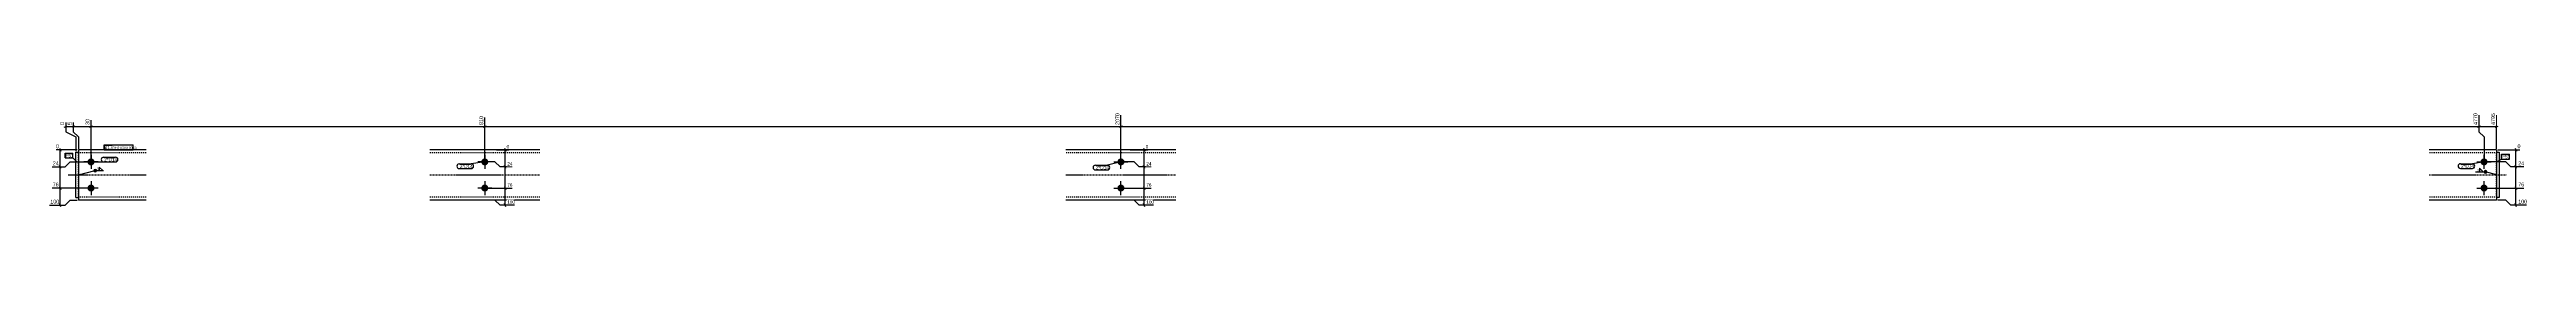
# Model space of a CAD drawing. Header units: millimetres. Extents: x 5 to 25508, y 5 to 1547.
# Drawn here: x 5 to 4911, y 5 to 188 of the extents above; entities that cross this region are included whole.
import ezdxf

# ---------------------------------------------------------------- set-up
doc = ezdxf.new("R2010")
doc.units = ezdxf.units.MM
doc.linetypes.add('DXK_LINE_DOT2', pattern=[3.9198, 1.9599, -1.9599])
doc.linetypes.add('DXK_LINE_DOT3', pattern=[5.9187, 2.979, -0.9799, 0.9799, -0.9799])
for name, color, linetype in [('MÅLSÆTNING', 7, 'Continuous'), ('STÅL', 7, 'Continuous'), ('TEKST', 7, 'Continuous')]:
    doc.layers.add(name, color=color, linetype=linetype)
doc.styles.add('Arial Narrow', font='ARIALN.TTF', dxfattribs={"height": 0.2})

msp = doc.modelspace()

# ---------------------------------------------------------------- hatches: boundary and pattern name
at = {"layer": 'STÅL', "linetype": 'Continuous'}
for points in [[(86.8, 86.8, -1), (86.8, 100.8, -1)], [(866.8, 86.8, -1), (866.8, 100.8, -1)], [(2126.8, 100.8, -1), (2126.8, 86.8, -1)], [(4826.8, 100.8, -1), (4826.8, 86.8, -1)], [(86.8, 34.8, -1), (86.8, 48.8, -1)], [(866.8, 34.8, -1), (866.8, 48.8, -1)], [(2126.8, 48.8, -1), (2126.8, 34.8, -1)], [(4826.8, 48.8, -1), (4826.8, 34.8, -1)]]:
    msp.add_hatch(color=96, dxfattribs=at).paths.add_polyline_path(points)
at = {"layer": 'TEKST', "linetype": 'Continuous'}
for points in [[(66.9, 67.8), (61.8, 67.8), (66.3, 70.3)], [(4847.3, 70.3), (4851.8, 67.8), (4846.6, 67.9)]]:
    msp.add_hatch(color=3, dxfattribs=at).paths.add_polyline_path(points)

# ---------------------------------------------------------------- linework, layer by layer
at = {"layer": 'MÅLSÆTNING', "color": 7, "linetype": 'Continuous'}
for p, q in [((33.7, 162.6), (39.7, 165)), ((54.7, 165), (48.7, 162.6)), ((51.7, 172.1), (51.7, 153.8)), ((51.7, 163.8), (86.8, 163.8)), ((51.7, 153.8), (61.7, 143.8)), ((83.8, 162.6), (89.8, 165)), ((86.8, 95.8), (86.8, 177)), ((869.8, 165), (863.8, 162.6)), ((863.8, 162.6), (869.8, 165)), ((866.8, 95.8), (866.8, 181.8)), ((866.8, 95.8), (866.8, 181.8)), ((866.8, 163.8), (2126.8, 163.8)), ((2129.8, 165), (2123.8, 162.6)), ((2123.8, 162.6), (2129.8, 165)), ((2126.8, 95.8), (2126.8, 186.7)), ((2126.8, 95.8), (2126.8, 186.7)), ((2126.8, 163.8), (4816.8, 163.8)), ((4813.8, 162.6), (4819.8, 165)), ((4816.8, 186.7), (4816.8, 153.8)), ((4816.8, 153.8), (4826.8, 143.8)), ((4848.8, 162.6), (4854.8, 165)), ((4851.8, 119.8), (4851.8, 186.7)), ((59.7, 117.8), (17.5, 117.8)), ((24.5, 120.8), (26.9, 114.8)), ((25.7, 83.8), (25.7, 117.8)), ((61.7, 143.8), (61.7, 119.8)), ((890.3, 117.8), (914.3, 117.8)), ((905.8, 120.8), (908.2, 114.8)), ((907, 83.8), (907, 117.8)), ((2144.8, 117.8), (2180.1, 117.8)), ((2171.7, 120.8), (2174.1, 114.8)), ((2172.9, 83.8), (2172.9, 117.8)), ((4826.8, 143.8), (4826.8, 95.8)), ((4853.8, 117.8), (4898, 117.8)), ((4888.5, 120.8), (4890.9, 114.8)), ((4889.7, 83.8), (4889.7, 117.8)), ((9.7, 83.8), (35.7, 83.8)), ((9.7, 83.8), (35.7, 83.8)), ((26.9, 80.8), (24.5, 86.8)), ((26.9, 80.8), (24.5, 86.8)), ((25.7, 41.8), (25.7, 83.8)), ((35.7, 83.8), (45.7, 93.8)), ((35.7, 83.8), (45.7, 93.8)), ((45.7, 93.8), (84.8, 93.8)), ((45.7, 93.8), (84.8, 93.8)), ((887, 93.8), (868.8, 93.8)), ((887, 93.8), (868.8, 93.8)), ((897, 83.8), (887, 93.8)), ((897, 83.8), (887, 93.8)), ((921.1, 83.8), (897, 83.8)), ((921.1, 83.8), (897, 83.8)), ((908.2, 80.8), (905.8, 86.8)), ((908.2, 80.8), (905.8, 86.8)), ((2152.9, 93.8), (2128.8, 93.8)), ((2152.9, 93.8), (2128.8, 93.8)), ((2162.9, 83.8), (2152.9, 93.8)), ((2162.9, 83.8), (2152.9, 93.8)), ((2186.9, 83.8), (2162.9, 83.8)), ((2186.9, 83.8), (2162.9, 83.8)), ((2174.1, 80.8), (2171.7, 86.8)), ((2174.1, 80.8), (2171.7, 86.8)), ((4869.7, 93.8), (4828.8, 93.8)), ((4869.7, 93.8), (4828.8, 93.8)), ((4879.7, 83.8), (4869.7, 93.8)), ((4879.7, 83.8), (4869.7, 93.8)), ((4905.8, 83.8), (4879.7, 83.8)), ((4905.8, 83.8), (4879.7, 83.8)), ((4890.9, 80.8), (4888.5, 86.8)), ((4890.9, 80.8), (4888.5, 86.8)), ((4889.7, 41.8), (4889.7, 83.8)), ((4.8, 7.8), (35.7, 7.8)), ((84.8, 41.8), (9.7, 41.8)), ((84.8, 41.8), (9.7, 41.8)), ((24.5, 44.8), (26.9, 38.8)), ((24.5, 44.8), (26.9, 38.8)), ((26.9, 4.8), (24.5, 10.8)), ((25.7, 7.8), (25.7, 41.8)), ((35.7, 7.8), (45.7, 17.8)), ((45.7, 17.8), (59.7, 17.8)), ((868.8, 41.8), (921.1, 41.8)), ((887, 17.8), (885.9, 17.8)), ((897, 7.8), (887, 17.8)), ((925.4, 7.8), (897, 7.8)), ((905.8, 44.8), (908.2, 38.8)), ((908.2, 4.8), (905.8, 10.8)), ((907, 7.8), (907, 41.8)), ((2128.8, 41.8), (2186.9, 41.8)), ((2152.9, 17.8), (2140.4, 17.8)), ((2162.9, 7.8), (2152.9, 17.8)), ((2191.2, 7.8), (2162.9, 7.8)), ((2171.7, 44.8), (2174.1, 38.8)), ((2174.1, 4.8), (2171.7, 10.8)), ((2172.9, 7.8), (2172.9, 41.8)), ((4828.8, 41.8), (4905.8, 41.8)), ((4828.8, 41.8), (4905.8, 41.8)), ((4869.7, 17.8), (4853.8, 17.8)), ((4879.7, 7.8), (4869.7, 17.8)), ((4910.7, 7.8), (4879.7, 7.8)), ((4888.5, 44.8), (4890.9, 38.8)), ((4888.5, 44.8), (4890.9, 38.8)), ((4890.9, 4.8), (4888.5, 10.8)), ((4889.7, 7.8), (4889.7, 41.8))]:
    msp.add_line(p, q, dxfattribs=at)
at = {"layer": 'STÅL', "color": 2, "linetype": 'Continuous'}
for p, q in [((56.8, 22.8), (56.7, 112.8)), ((56.7, 112.8), (61.7, 112.8)), ((195.8, 117.8), (61.7, 117.8)), ((61.7, 117.8), (61.8, 18.7)), ((975.8, 117.8), (757.8, 117.8)), ((2235.8, 117.8), (2017.8, 117.8)), ((4851.8, 117.8), (4717.8, 117.8)), ((4851.8, 117.8), (4851.8, 116.9)), ((4851.8, 116.9), (4851.8, 114.3)), ((4851.8, 114.3), (4851.8, 17.8)), ((4851.8, 112.8), (4856.8, 112.8)), ((4856.8, 112.8), (4856.8, 22.8)), ((56.8, 22.8), (61.8, 22.8)), ((61.8, 17.8), (61.8, 18.7)), ((195.8, 17.8), (61.8, 17.8)), ((975.8, 17.8), (757.8, 17.8)), ((2235.8, 17.8), (2017.8, 17.8)), ((4851.8, 17.8), (4717.8, 17.8)), ((4856.8, 22.8), (4851.8, 22.8))]:
    msp.add_line(p, q, dxfattribs=at)
at = {"layer": 'STÅL', "color": 7, "linetype": 'DXK_LINE_DOT2'}
for p, q in [((61.8, 22.8), (61.7, 112.8)), ((195.8, 111.8), (61.7, 111.8)), ((975.8, 111.8), (757.8, 111.8)), ((2235.8, 111.8), (2017.8, 111.8)), ((4851.8, 111.8), (4717.8, 111.8)), ((4851.8, 22.8), (4851.8, 112.8)), ((61.8, 23.8), (61.8, 24.3)), ((195.8, 23.8), (61.8, 23.8)), ((975.8, 23.8), (757.8, 23.8)), ((2235.8, 23.8), (2017.8, 23.8)), ((4851.8, 23.8), (4717.8, 23.8))]:
    msp.add_line(p, q, dxfattribs=at)
at = {"layer": 'STÅL', "color": 96, "linetype": 'Continuous'}
for p, q in [((86.8, 107.8), (86.8, 79.8)), ((866.8, 107.8), (866.8, 79.8)), ((2126.8, 79.8), (2126.8, 107.8)), ((4826.8, 79.8), (4826.8, 107.8)), ((100.8, 93.8), (72.8, 93.8)), ((86.8, 55.8), (86.8, 27.8)), ((880.8, 93.8), (852.8, 93.8)), ((866.8, 55.8), (866.8, 27.8)), ((2112.8, 93.8), (2140.8, 93.8)), ((2126.8, 27.8), (2126.8, 55.8)), ((4812.8, 93.8), (4840.8, 93.8)), ((4826.8, 27.8), (4826.8, 55.8)), ((100.8, 41.8), (72.8, 41.8)), ((880.8, 41.8), (852.8, 41.8)), ((2112.8, 41.8), (2140.8, 41.8)), ((4812.8, 41.8), (4840.8, 41.8))]:
    msp.add_line(p, q, dxfattribs=at)
at = {"layer": 'STÅL', "color": 7, "linetype": 'DXK_LINE_DOT3'}
for p, q in [((41.7, 67.8), (195.8, 67.8)), ((757.8, 67.8), (975.8, 67.8)), ((2017.8, 67.8), (2235.8, 67.8)), ((4717.8, 67.8), (4871.8, 67.8))]:
    msp.add_line(p, q, dxfattribs=at)

# ---------------------------------------------------------------- next in the draw order: wipeouts: each hides what was drawn before it
at = {"color": 0, "linetype": 'Continuous'}
for points in [[(85.2, 178.5), (74, 178.5), (74, 165.6), (85.2, 165.6)], [(2125.2, 188.3), (2114, 188.3), (2114, 165.6), (2125.2, 165.6)], [(4815.2, 188.3), (4804, 188.3), (4804, 165.6), (4815.2, 165.6)], [(23.9, 119.4), (23.9, 130.6), (15.9, 130.6), (15.9, 119.4)], [(915.7, 119.2), (915.7, 129), (908.6, 129), (908.6, 119.2)], [(2181.5, 119.2), (2181.5, 129), (2174.5, 129), (2174.5, 119.2)], [(4899.6, 119.4), (4899.6, 130.6), (4891.5, 130.6), (4891.5, 119.4)], [(22.5, 43.4), (22.5, 54.6), (9.5, 54.6), (9.5, 43.4)], [(921.3, 43.2), (921.3, 53), (909.9, 53), (909.9, 43.2)], [(2187.1, 43.2), (2187.1, 53), (2175.7, 53), (2175.7, 43.2)], [(4905.9, 43.4), (4905.9, 54.6), (4893, 54.6), (4893, 43.4)]]:
    msp.add_wipeout(points, dxfattribs=at).dxf.layer = 'MÅLSÆTNING'
at = {"color": 0}
for points in [[(126.9, 119.2), (126.9, 126.2), (114.1, 126.2), (114.1, 119.2)], [(838.8, 81.7), (838.8, 88.7), (817.4, 88.7), (817.4, 81.7)], [(2098.8, 79.1), (2098.8, 86.1), (2077.4, 86.1), (2077.4, 79.1)]]:
    msp.add_wipeout(points, dxfattribs=at).dxf.layer = 'TEKST'

# ---------------------------------------------------------------- next in the draw order: linework, layer by layer
at = {"layer": 'MÅLSÆTNING', "color": 7, "linetype": 'Continuous'}
for p, q in [((36.7, 172.1), (36.7, 153.8)), ((36.7, 163.8), (51.7, 163.8)), ((36.7, 153.8), (56.7, 143.8)), ((54.7, 165), (48.7, 162.6)), ((51.7, 172.1), (51.7, 153.8)), ((51.7, 153.8), (61.7, 143.8)), ((89.8, 165), (83.8, 162.6)), ((86.8, 95.8), (86.8, 177)), ((86.8, 163.8), (866.8, 163.8)), ((4819.8, 165), (4813.8, 162.6)), ((4816.8, 186.7), (4816.8, 153.8)), ((4816.8, 163.8), (4851.8, 163.8)), ((4816.8, 153.8), (4826.8, 143.8)), ((56.7, 143.8), (56.7, 114.8)), ((61.7, 143.8), (61.7, 119.8)), ((4826.8, 143.8), (4826.8, 95.8))]:
    msp.add_line(p, q, dxfattribs=at)

# ---------------------------------------------------------------- next in the draw order: texts
at = {"layer": 'MÅLSÆTNING', "color": 3, "linetype": 'Continuous', "style": 'Arial Narrow'}
for s, p in [('30', (83.6, 167.2)), ('2070', (2123.6, 167.2)), ('4770', (4813.6, 167.2))]:
    msp.add_text(s, height=7.64, rotation=90.0002, dxfattribs=at).set_placement(p)
for s, height, p in [('0', 7.64, (17.5, 121)), ('0', 6.68, (910, 120.6)), ('0', 6.68, (2175.9, 120.6)), ('0', 7.64, (4893.1, 121)), ('76', 6.68, (911.3, 44.6)), ('76', 6.68, (2177.1, 44.6))]:
    msp.add_text(s, height=height, dxfattribs=at).set_placement(p)

# ---------------------------------------------------------------- next in the draw order: wipeouts: each hides what was drawn before it
at = {"color": 0, "linetype": 'Continuous'}
for points in [[(22.5, 9.4), (22.5, 20.6), (4.7, 20.6), (4.7, 9.4)], [(925.5, 9.2), (925.5, 19), (909.9, 19), (909.9, 9.2)], [(2191.3, 9.2), (2191.3, 19), (2175.7, 19), (2175.7, 9.2)], [(4910.8, 9.4), (4910.8, 20.6), (4893, 20.6), (4893, 9.4)]]:
    msp.add_wipeout(points, dxfattribs=at).dxf.layer = 'MÅLSÆTNING'
at = {"color": 0}
for points in [[(126.9, 119.2), (126.9, 126.2), (114.1, 126.2), (114.1, 119.2)], [(838.8, 81.7), (838.8, 88.7), (817.4, 88.7), (817.4, 81.7)], [(2098.8, 79.1), (2098.8, 86.1), (2077.4, 86.1), (2077.4, 79.1)]]:
    msp.add_wipeout(points, dxfattribs=at).dxf.layer = 'TEKST'

# ---------------------------------------------------------------- next in the draw order: linework, layer by layer
at = {"layer": 'MÅLSÆTNING', "color": 7, "linetype": 'Continuous'}
for p, q in [((907, 41.8), (907, 83.8)), ((2172.9, 41.8), (2172.9, 83.8)), ((868.8, 41.8), (921.1, 41.8)), ((905.8, 44.8), (908.2, 38.8)), ((2128.8, 41.8), (2186.9, 41.8)), ((2171.7, 44.8), (2174.1, 38.8))]:
    msp.add_line(p, q, dxfattribs=at)
at = {"layer": 'TEKST', "color": 7, "linetype": 'Continuous'}
for p, q in [((816.2, 89.9), (840, 89.9)), ((816.2, 80.5), (840, 80.5)), ((866.8, 93.8), (840, 89.9)), ((2076.2, 87.3), (2100, 87.3)), ((2076.2, 77.9), (2100, 77.9)), ((2126.8, 93.8), (2100, 87.3))]:
    msp.add_line(p, q, dxfattribs=at)
for centre, start, end in [((816.2, 85.2), 90, 270), ((840, 85.2), 270, 90), ((2076.2, 82.6), 90, 270), ((2100, 82.6), 270, 90)]:
    msp.add_arc(centre, 4.7, start, end, dxfattribs=at)

# ---------------------------------------------------------------- next in the draw order: texts
at = {"layer": 'MÅLSÆTNING', "color": 3, "linetype": 'Continuous', "style": 'Arial Narrow'}
for s, height, p in [('76', 7.64, (11.1, 45)), ('76', 7.64, (4894.6, 45)), ('100', 7.64, (6.3, 11)), ('100', 6.68, (911.3, 10.6)), ('100', 6.68, (2177.1, 10.6)), ('100', 7.64, (4894.6, 11))]:
    msp.add_text(s, height=height, dxfattribs=at).set_placement(p)
at = {"layer": 'TEKST', "color": 3, "style": 'Arial Narrow'}
for p in [(817.4, 81.7), (2077.4, 79.1)]:
    msp.add_text('2*D14', height=6.68, dxfattribs=at).set_placement(p)

# ---------------------------------------------------------------- next in the draw order: wipeouts: each hides what was drawn before it
at = {"color": 0, "linetype": 'Continuous'}
for points in [[(50.1, 173.7), (38.9, 173.7), (38.9, 165.6), (50.1, 165.6)], [(865.2, 183.4), (854, 183.4), (854, 165.6), (865.2, 165.6)], [(4850.2, 188.3), (4839, 188.3), (4839, 165.6), (4850.2, 165.6)], [(22.5, 85.4), (22.5, 96.6), (9.5, 96.6), (9.5, 85.4)], [(4905.9, 85.4), (4905.9, 96.6), (4893, 96.6), (4893, 85.4)]]:
    msp.add_wipeout(points, dxfattribs=at).dxf.layer = 'MÅLSÆTNING'
at = {"color": 0}
for points in [[(169.2, 119.2), (169.2, 124.2), (129, 124.2), (129, 119.2)], [(4802.5, 82), (4802.5, 89), (4781.2, 89), (4781.2, 82)]]:
    msp.add_wipeout(points, dxfattribs=at).dxf.layer = 'TEKST'

# ---------------------------------------------------------------- next in the draw order: texts
at = {"layer": 'MÅLSÆTNING', "color": 3, "linetype": 'Continuous', "style": 'Arial Narrow'}
for s, p in [('810', (863.6, 167.2)), ('4795', (4848.6, 167.2))]:
    msp.add_text(s, height=7.64, rotation=90.0002, dxfattribs=at).set_placement(p)
for p in [(11.1, 87), (4894.6, 87)]:
    msp.add_text('24', height=7.64, dxfattribs=at).set_placement(p)

# ---------------------------------------------------------------- next in the draw order: wipeouts: each hides what was drawn before it
at = {"color": 0, "linetype": 'Continuous'}
for points in [[(35.1, 173.7), (23.9, 173.7), (23.9, 165.6), (35.1, 165.6)], [(921.3, 85.2), (921.3, 95), (909.9, 95), (909.9, 85.2)], [(2187.1, 85.2), (2187.1, 95), (2175.7, 95), (2175.7, 85.2)]]:
    msp.add_wipeout(points, dxfattribs=at).dxf.layer = 'MÅLSÆTNING'
at = {"color": 0}
for points in [[(169.2, 119.2), (169.2, 124.2), (129, 124.2), (129, 119.2)], [(4802.5, 82), (4802.5, 89), (4781.2, 89), (4781.2, 82)]]:
    msp.add_wipeout(points, dxfattribs=at).dxf.layer = 'TEKST'

# ---------------------------------------------------------------- next in the draw order: linework, layer by layer
at = {"layer": 'TEKST', "color": 7, "linetype": 'Continuous'}
for p, q in [((112.9, 127.4), (170.4, 127.4)), ((112.9, 118), (112.9, 127.4)), ((112.9, 118), (170.4, 118)), ((170.4, 118), (170.4, 127.4)), ((4780, 90.2), (4803.7, 90.2)), ((4780, 80.8), (4803.7, 80.8)), ((4826.8, 93.8), (4803.7, 90.2))]:
    msp.add_line(p, q, dxfattribs=at)
for centre, start, end in [((4780, 85.5), 90, 270), ((4803.7, 85.5), 270, 90)]:
    msp.add_arc(centre, 4.7, start, end, dxfattribs=at)

# ---------------------------------------------------------------- next in the draw order: texts
at = {"layer": 'MÅLSÆTNING', "color": 3, "linetype": 'Continuous', "style": 'Arial Narrow'}
for s, p in [('0', (33.5, 167.2)), ('5', (48.5, 167.2))]:
    msp.add_text(s, height=7.64, rotation=90.0002, dxfattribs=at).set_placement(p)
for p in [(911.3, 86.6), (2177.1, 86.6)]:
    msp.add_text('24', height=6.68, dxfattribs=at).set_placement(p)
at = {"layer": 'TEKST', "color": 3, "style": 'Arial Narrow'}
for s, height, p in [('p17', 6.68, (114.1, 119.2)), ('RHS100X100X6', 4.772, (129, 119.2)), ('2*D14', 6.68, (4781.2, 82))]:
    msp.add_text(s, height=height, dxfattribs=at).set_placement(p)

# ---------------------------------------------------------------- next in the draw order: wipeouts: each hides what was drawn before it
at = {"color": 0}
for points in [[(49.8, 102.8), (49.8, 109.8), (36.6, 109.8), (36.6, 102.8)], [(4876.1, 100.7), (4876.1, 107.7), (4862.9, 107.7), (4862.9, 100.7)]]:
    msp.add_wipeout(points, dxfattribs=at).dxf.layer = 'TEKST'

# ---------------------------------------------------------------- next in the draw order: wipeouts: each hides what was drawn before it
for points in [[(49.8, 102.8), (49.8, 109.8), (36.6, 109.8), (36.6, 102.8)], [(134.3, 95), (134.3, 102), (113, 102), (113, 95)], [(4876.1, 100.7), (4876.1, 107.7), (4862.9, 107.7), (4862.9, 100.7)], [(4816.7, 74.5), (4816.7, 80.3), (4812.9, 80.3), (4812.9, 74.5)]]:
    msp.add_wipeout(points, dxfattribs=at).dxf.layer = 'TEKST'

# ---------------------------------------------------------------- next in the draw order: linework, layer by layer
at = {"layer": 'TEKST', "color": 7, "linetype": 'Continuous'}
for p, q in [((35.4, 111), (51, 111)), ((35.4, 101.6), (35.4, 111)), ((35.4, 101.6), (51, 101.6)), ((51, 101.6), (51, 111)), ((58, 94.5), (51, 101.6)), ((4853.1, 94.5), (4861.7, 99.5)), ((4861.7, 108.9), (4877.3, 108.9)), ((4861.7, 99.5), (4861.7, 108.9)), ((4861.7, 99.5), (4877.3, 99.5)), ((4877.3, 99.5), (4877.3, 108.9))]:
    msp.add_line(p, q, dxfattribs=at)
at = {"layer": 'TEKST', "color": 3, "linetype": 'Continuous'}
for p, q in [((4809.8, 73.9), (4829.8, 73.9)), ((4824.9, 73.9), (4817.7, 81)), ((4817.7, 81), (4817.7, 73.9)), ((4817.7, 73.9), (4824.9, 73.9)), ((4851.8, 67.8), (4829.8, 73.9))]:
    msp.add_line(p, q, dxfattribs=at)
for start, end in [(90, 270), (270, 90)]:
    msp.add_arc((4829.8, 73.9), 2.5, start, end, dxfattribs=at)

# ---------------------------------------------------------------- next in the draw order: texts
at = {"layer": 'TEKST', "color": 3, "style": 'Arial Narrow'}
for s, height, p in [('F51', 6.68, (36.6, 102.8)), ('F51', 6.68, (4862.9, 100.7)), ('3', 4.77, (4813.3, 74.9))]:
    msp.add_text(s, height=height, dxfattribs=at).set_placement(p)

# ---------------------------------------------------------------- next in the draw order: wipeouts: each hides what was drawn before it
at = {"color": 0}
msp.add_wipeout([(134.3, 95), (134.3, 102), (113, 102), (113, 95)], dxfattribs=at).dxf.layer = 'TEKST'

# ---------------------------------------------------------------- next in the draw order: linework, layer by layer
at = {"layer": 'TEKST', "color": 7, "linetype": 'Continuous'}
for p, q in [((111.8, 103.2), (135.5, 103.2)), ((86.8, 93.8), (111.8, 93.8)), ((111.8, 93.8), (135.5, 93.8))]:
    msp.add_line(p, q, dxfattribs=at)
for centre, start, end in [((111.8, 98.5), 90, 270), ((135.5, 98.5), 270, 90)]:
    msp.add_arc(centre, 4.7, start, end, dxfattribs=at)

# ---------------------------------------------------------------- next in the draw order: texts
at = {"layer": 'TEKST', "color": 3, "style": 'Arial Narrow'}
msp.add_text('2*D14', height=6.68, dxfattribs=at).set_placement((113, 95))

# ---------------------------------------------------------------- next in the draw order: wipeouts: each hides what was drawn before it
at = {"color": 0}
msp.add_wipeout([(102.1, 77), (102.1, 82.8), (98.2, 82.8), (98.2, 77)], dxfattribs=at).dxf.layer = 'TEKST'

# ---------------------------------------------------------------- next in the draw order: linework, layer by layer
at = {"layer": 'TEKST', "color": 3, "linetype": 'Continuous'}
for p, q in [((61.8, 67.8), (95.1, 76.4)), ((95.1, 76.4), (111.7, 76.4)), ((110.2, 76.4), (103.1, 83.5)), ((103.1, 83.5), (103.1, 76.4)), ((103.1, 76.4), (110.2, 76.4))]:
    msp.add_line(p, q, dxfattribs=at)
for start, end in [(90, 270), (270, 90)]:
    msp.add_arc((95.1, 76.4), 2.5, start, end, dxfattribs=at)

# ---------------------------------------------------------------- next in the draw order: texts
at = {"layer": 'TEKST', "color": 3, "style": 'Arial Narrow'}
msp.add_text('3', height=4.77, dxfattribs=at).set_placement((98.6, 77.4))

doc.saveas('drawing.dxf')
